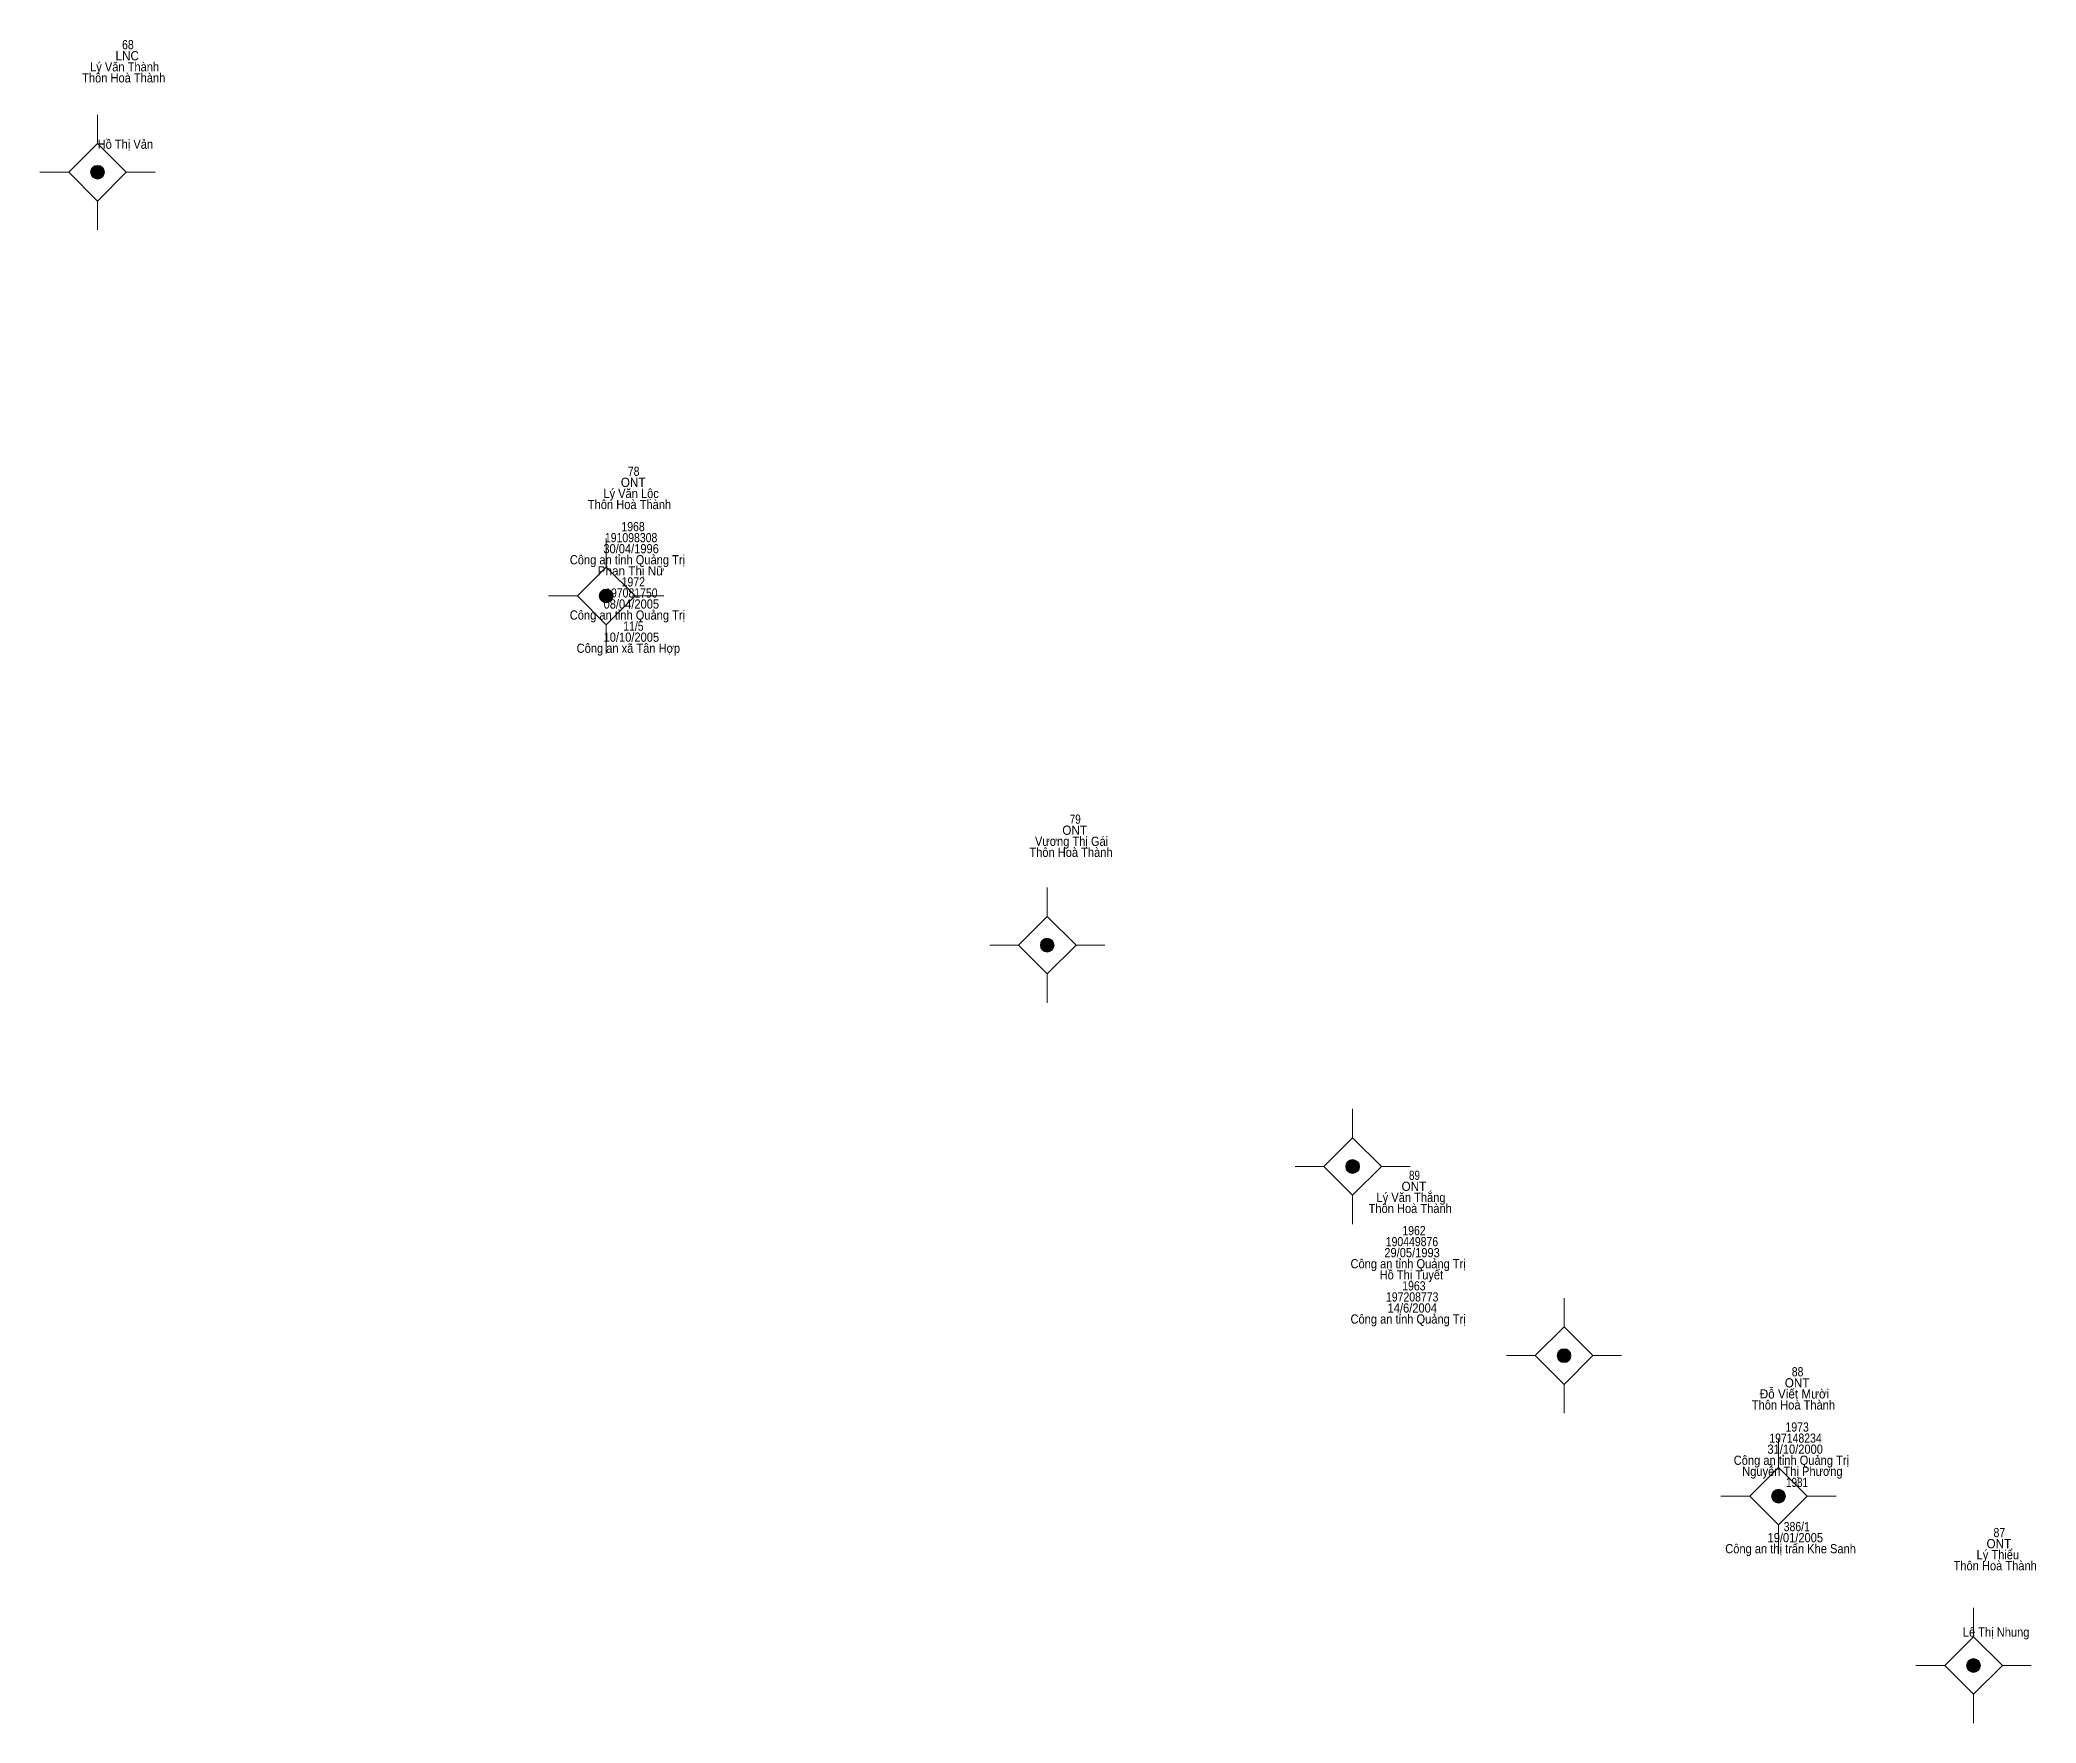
# Model space of a CAD drawing. Header units: metres. Extents: x 548452 to 551009, y 1840956 to 1844548.
# Drawn here: x 550104.4 to 550191.1, y 1841667 to 1841740 of the extents above; entities that cross this region are included whole.
import ezdxf
from ezdxf.enums import TextEntityAlignment as Align

# ---------------------------------------------------------------- set-up
doc = ezdxf.new("R2010")
doc.units = ezdxf.units.M
doc.header["$LTSCALE"] = 0.16
doc.layers.add('11', color=7, linetype='Continuous', lineweight=13)
doc.layers.add('15', color=7, linetype='Continuous')

msp = doc.modelspace()

# ---------------------------------------------------------------- texts
at = {"layer": '15'}
for s, width, p in [('68', 0.85, (550108.23, 1841739.63)), ('LNC', 0.95, (550108.2, 1841739.15)), ('Thôn Hoà Thành', 0.9, (550108.05, 1841738.19)), ('Lý Văn Thành', 0.9, (550108.085, 1841738.67)), ('Hồ Thị Vản', 0.9, (550108.12, 1841735.31)), ('ONT', 0.95, (550130.17, 1841720.63)), ('78', 0.85, (550130.19, 1841721.11)), ('Thôn Hoà Thành', 0.9, (550130.01, 1841719.67)), ('Lý Văn Lộc', 0.9, (550130.08, 1841720.15)), ('191098308', 0.85, (550130.08, 1841718.23)), ('1968', 0.85, (550130.165, 1841718.71)), ('Công an tỉnh Quảng Trị', 0.9, (550129.92, 1841717.27)), ('30/04/1996', 0.9, (550130.08, 1841717.75)), ('Phan Thị Nữ', 0.95, (550130.07, 1841716.79)), ('1972', 0.85, (550130.175, 1841716.31)), ('08/04/2005', 0.9, (550130.09, 1841715.35)), ('197081750', 0.85, (550130.09, 1841715.83)), ('Công an tỉnh Quảng Trị', 0.9, (550129.92, 1841714.87)), ('10/10/2005', 0.9, (550130.09, 1841713.91)), ('11/5', 0.85, (550130.18, 1841714.39)), ('Công an xã Tân Hợp', 0.9, (550129.96, 1841713.43)), ('79', 0.8, (550149.365, 1841706.01)), ('Vương Thị Gái', 0.9, (550149.205, 1841705.05)), ('ONT', 0.95, (550149.34, 1841705.53)), ('Thôn Hoà Thành', 0.9, (550149.18, 1841704.57)), ('89', 0.8, (550164.095, 1841690.55)), ('Lý Văn Thắng', 0.9, (550163.945, 1841689.59)), ('ONT', 0.95, (550164.07, 1841690.07)), ('Thôn Hoà Thành', 0.9, (550163.91, 1841689.11)), ('190449876', 0.85, (550163.985, 1841687.67)), ('1962', 0.85, (550164.075, 1841688.15)), ('Công an tỉnh Quảng Trị', 0.9, (550163.82, 1841686.71)), ('29/05/1993', 0.9, (550163.99, 1841687.19)), ('Hồ Thị Tuyết', 0.9, (550163.96, 1841686.23)), ('197208773', 0.85, (550163.995, 1841685.27)), ('1963', 0.85, (550164.07, 1841685.75)), ('Công an tỉnh Quảng Trị', 0.9, (550163.82, 1841684.31)), ('14/6/2004', 0.9, (550164, 1841684.79)), ('ONT', 0.95, (550180.71, 1841681.54)), ('88', 0.85, (550180.73, 1841682.02)), ('Đỗ Viết Mười', 0.95, (550180.595, 1841681.06)), ('Thôn Hoà Thành', 0.9, (550180.55, 1841680.58)), ('197148234', 0.85, (550180.64, 1841679.14)), ('1973', 0.85, (550180.71, 1841679.62)), ('Công an tỉnh Quảng Trị', 0.9, (550180.46, 1841678.18)), ('31/10/2000', 0.9, (550180.625, 1841678.66)), ('Nguyễn Thị Phương', 0.9, (550180.505, 1841677.7)), ('1981', 0.8, (550180.705, 1841677.22)), ('19/01/2005', 0.9, (550180.63, 1841674.82)), ('386/1', 0.85, (550180.695, 1841675.3)), ('87', 0.85, (550189.49, 1841675.04)), ('Công an thị trấn Khe Sanh', 0.9, (550180.425, 1841674.34)), ('Lý Thiểu', 0.9, (550189.425, 1841674.08)), ('ONT', 0.95, (550189.47, 1841674.56)), ('Thôn Hoà Thành', 0.9, (550189.31, 1841673.6)), ('Lê Thị Nhung', 0.9, (550189.35, 1841670.72))]:
    msp.add_text(s, height=0.4, dxfattribs=dict(at, width=width)).set_placement(p, align=Align.CENTER)

# ---------------------------------------------------------------- hatches: boundary and pattern name
at = {"layer": '11'}
for points in [[(550107.2095, 1841734.29, 1), (550106.6095, 1841734.29, 1)], [(550129.2995, 1841715.9, 1), (550128.6995, 1841715.9, 1)], [(550148.4495, 1841700.74, 1), (550147.8495, 1841700.74, 1)], [(550161.7095, 1841691.13, 1), (550161.1095, 1841691.13, 1)], [(550170.8895, 1841682.92, 1), (550170.2895, 1841682.92, 1)], [(550180.1995, 1841676.82, 1), (550179.5995, 1841676.82, 1)], [(550188.6695, 1841669.47, 1), (550188.0695, 1841669.47, 1)]]:
    msp.add_hatch(color=256, dxfattribs=at).paths.add_polyline_path(points)

# ---------------------------------------------------------------- linework, layer by layer
for p, q in [((550106.91, 1841736.79), (550106.91, 1841735.54)), ((550105.66, 1841734.29), (550104.41, 1841734.29)), ((550109.41, 1841734.29), (550108.16, 1841734.29)), ((550106.91, 1841733.04), (550106.91, 1841731.79)), ((550129, 1841718.4), (550129, 1841717.15)), ((550127.75, 1841715.9), (550126.5, 1841715.9)), ((550131.5, 1841715.9), (550130.25, 1841715.9)), ((550129, 1841714.65), (550129, 1841713.4)), ((550148.15, 1841703.24), (550148.15, 1841701.99)), ((550146.9, 1841700.74), (550145.65, 1841700.74)), ((550150.65, 1841700.74), (550149.4, 1841700.74)), ((550148.15, 1841699.49), (550148.15, 1841698.24)), ((550161.41, 1841693.63), (550161.41, 1841692.38)), ((550160.16, 1841691.13), (550158.91, 1841691.13)), ((550163.91, 1841691.13), (550162.66, 1841691.13)), ((550161.41, 1841689.88), (550161.41, 1841688.63)), ((550170.59, 1841685.42), (550170.59, 1841684.17)), ((550169.34, 1841682.92), (550168.09, 1841682.92)), ((550173.09, 1841682.92), (550171.84, 1841682.92)), ((550170.59, 1841681.67), (550170.59, 1841680.42)), ((550179.9, 1841679.32), (550179.9, 1841678.07)), ((550178.65, 1841676.82), (550177.4, 1841676.82)), ((550182.4, 1841676.82), (550181.15, 1841676.82)), ((550179.9, 1841675.57), (550179.9, 1841674.32)), ((550188.37, 1841671.97), (550188.37, 1841670.72)), ((550187.12, 1841669.47), (550185.87, 1841669.47)), ((550190.87, 1841669.47), (550189.62, 1841669.47)), ((550188.37, 1841668.22), (550188.37, 1841666.97))]:
    msp.add_line(p, q, dxfattribs=at)
for points in [[(550106.91, 1841735.54), (550105.66, 1841734.29), (550106.91, 1841733.04), (550108.16, 1841734.29)], [(550129, 1841717.15), (550127.75, 1841715.9), (550129, 1841714.65), (550130.25, 1841715.9)], [(550148.15, 1841701.99), (550146.9, 1841700.74), (550148.15, 1841699.49), (550149.4, 1841700.74)], [(550161.41, 1841692.38), (550160.16, 1841691.13), (550161.41, 1841689.88), (550162.66, 1841691.13)], [(550170.59, 1841684.17), (550169.34, 1841682.92), (550170.59, 1841681.67), (550171.84, 1841682.92)], [(550179.9, 1841678.07), (550178.65, 1841676.82), (550179.9, 1841675.57), (550181.15, 1841676.82)], [(550188.37, 1841670.72), (550187.12, 1841669.47), (550188.37, 1841668.22), (550189.62, 1841669.47)]]:
    msp.add_lwpolyline(points, close=True, dxfattribs=at)
for centre in [(550106.9095, 1841734.29), (550128.9995, 1841715.9), (550148.1495, 1841700.74), (550161.4095, 1841691.13), (550170.5895, 1841682.92), (550179.8995, 1841676.82), (550188.3695, 1841669.47)]:
    msp.add_circle(centre, 0.3, dxfattribs=at)

msp.set_redraw_order([(e.dxf.handle, doc.entitydb.next_handle()) for e in msp.query("TEXT MTEXT ATTDEF DIMENSION ARC_DIMENSION")])  # texts and dimensions are drawn at this point

doc.saveas('drawing.dxf')
